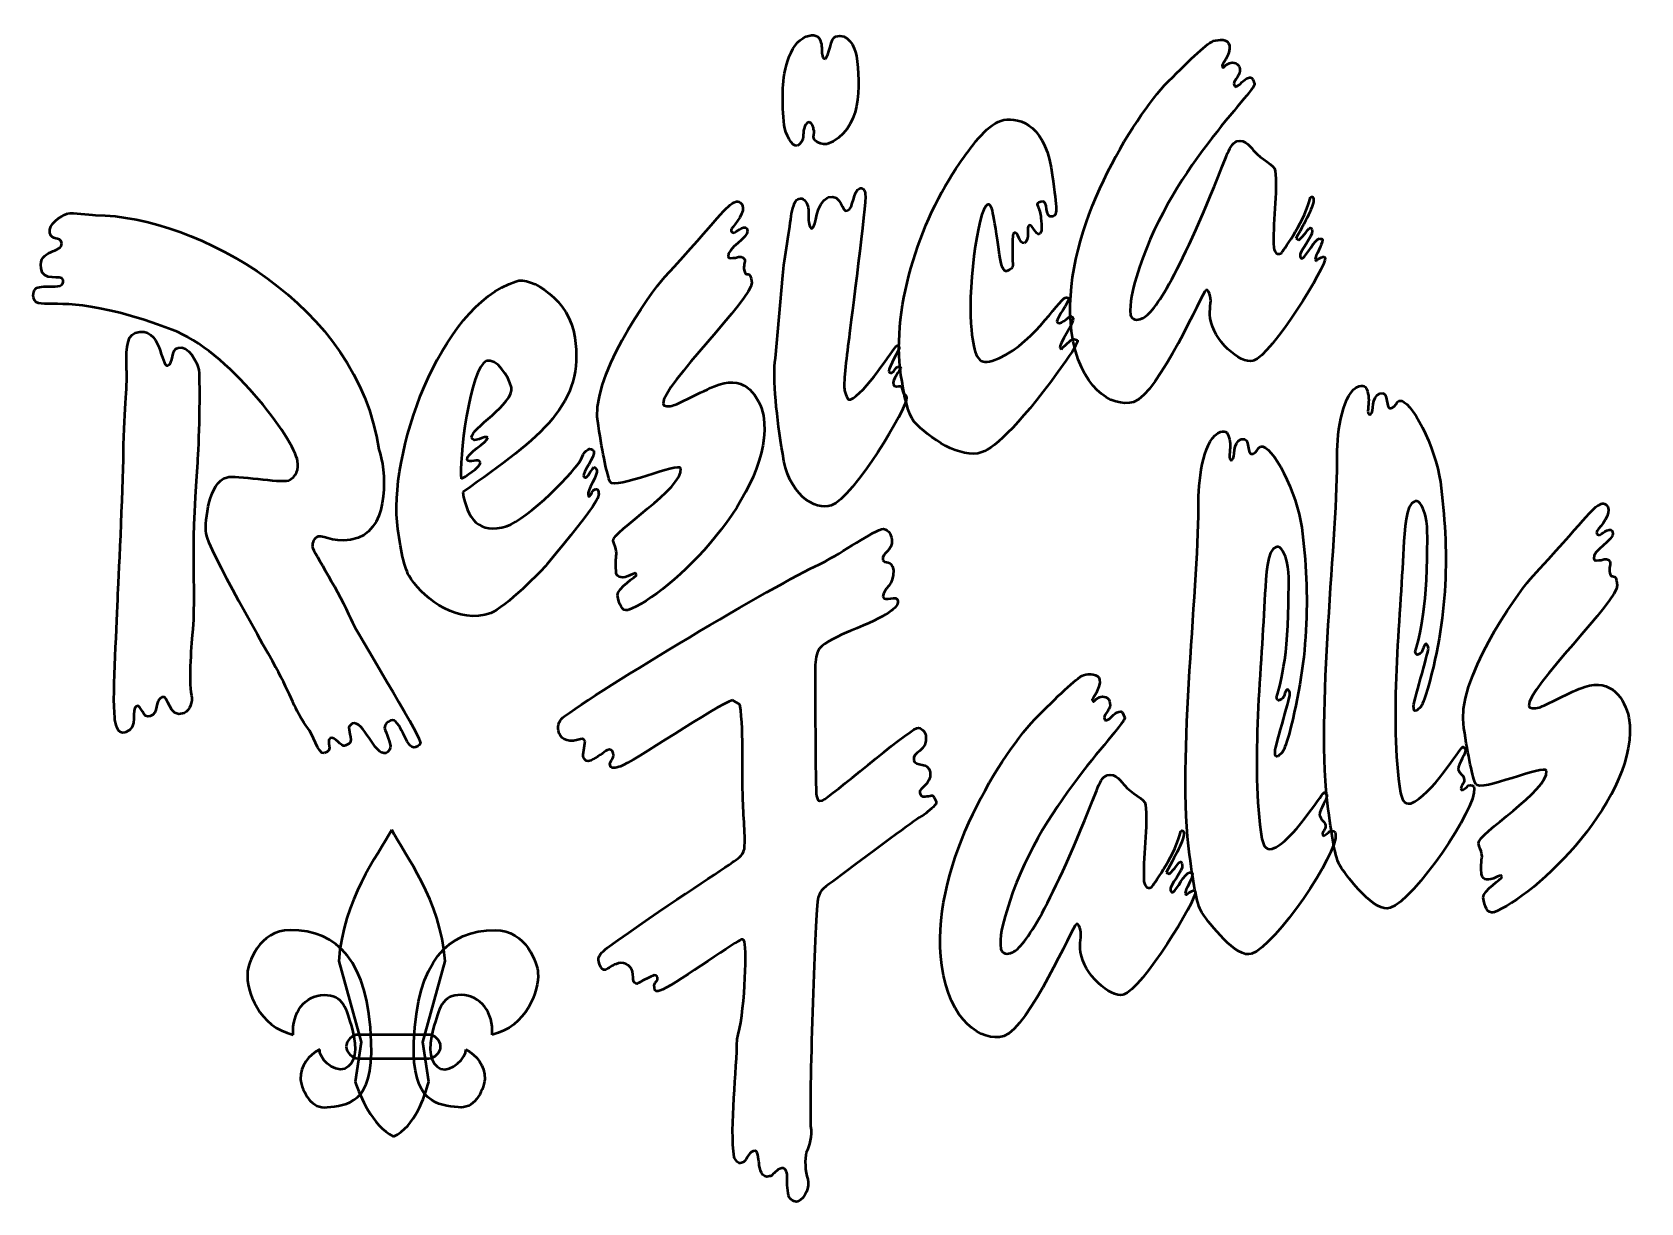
# Model space of a CAD drawing. Extents: x 5 to 108, y 3 to 77.
import ezdxf

# ---------------------------------------------------------------- set-up
doc = ezdxf.new("R2010")
doc.units = 0
doc.layers.get('0').update_dxf_attribs({"linetype": 'CONTINUOUS', "lineweight": 50})

msp = doc.modelspace()

# ---------------------------------------------------------------- linework, layer by layer
at = {"color": 7}
for points in [[(77.34, 73.96), (77.34, 73.96)], [(77.34, 73.96), (77.34, 73.96)], [(54.94, 70.67), (54.94, 70.67)], [(54.94, 70.67), (54.94, 70.67)], [(64.26, 68.97), (64.26, 68.97)], [(64.26, 68.97), (64.26, 68.97)], [(45.44, 61.73), (45.44, 61.73)], [(45.44, 61.73), (45.44, 61.73)], [(34.05, 56.36), (34.05, 56.36)], [(34.05, 56.36), (34.05, 56.36)], [(25.86, 45.07), (25.86, 45.07)], [(25.86, 45.07), (25.86, 45.07)], [(29.25, 42.43), (29.25, 42.43)], [(29.25, 42.43), (29.25, 42.43)], [(100.69, 42.43), (100.69, 42.43)], [(100.69, 42.43), (100.69, 42.43)], [(15.32, 39.23), (15.32, 39.23)], [(15.32, 39.23), (15.32, 39.23)], [(94.01, 35), (94.01, 35)], [(94.01, 35), (94.01, 35)], [(69.06, 33.49), (69.06, 33.49)], [(69.06, 33.49), (69.06, 33.49)], [(85.16, 32.08), (85.16, 32.08)], [(85.16, 32.08), (85.16, 32.08)], [(50.52, 19.28), (50.52, 19.28)], [(50.52, 19.28), (50.52, 19.28)], [(26.7, 12.88), (26.7, 12.88)], [(26.7, 12.88), (26.7, 12.88)], [(29.43, 12.88), (29.43, 12.88)], [(29.43, 12.88), (29.43, 12.88)], [(28.12, 6.85), (28.12, 6.85)], [(28.12, 6.85), (28.12, 6.85)]]:
    msp.add_lwpolyline(points, close=True, dxfattribs=at)
for points in [[(86.57, 66.53), (86.66, 66.81)], [(86.57, 66.53), (86.66, 66.81)], [(85.72, 64.17), (85.91, 64.08)], [(85.72, 64.17), (85.91, 64.08)], [(87.51, 63.04), (87.6, 62.95)], [(87.51, 63.04), (87.6, 62.95)], [(52.5, 56.55), (52.97, 61.82), (52.97, 61.82)], [(52.5, 56.55), (52.97, 61.82), (52.97, 61.82)], [(71.51, 57.77), (71.79, 57.68)], [(71.51, 57.77), (71.79, 57.68)], [(70.66, 57.21), (70.76, 57.11)], [(70.66, 57.21), (70.76, 57.11)], [(50.24, 34.43), (49.77, 34.71)], [(50.24, 34.43), (49.77, 34.71)], [(78.29, 26.05), (78.38, 26.34)], [(78.29, 26.05), (78.38, 26.34)], [(77.44, 23.7), (77.63, 23.61)], [(77.44, 23.7), (77.63, 23.61)], [(79.23, 22.57), (79.32, 22.48)], [(79.23, 22.57), (79.32, 22.48)], [(24.63, 18.05), (26.05, 12.88), (25.67, 10.33)], [(24.63, 18.05), (26.05, 12.88), (25.67, 10.33)], [(30.38, 10.33), (30, 12.88), (31.41, 18.05)], [(30.38, 10.33), (30, 12.88), (31.41, 18.05)], [(30.38, 13.35), (25.86, 13.35)], [(30.38, 13.35), (25.86, 13.35)], [(25.86, 11.84), (30.38, 11.84), (30.38, 11.84)], [(25.86, 11.84), (30.38, 11.84), (30.38, 11.84)]]:
    msp.add_lwpolyline(points, dxfattribs=at)
for points in [[(52.97, 73.59), (52.97, 74.53), (53.34, 76.69), (54.47, 77.07)], [(52.97, 73.59), (52.97, 74.53), (53.34, 76.69), (54.47, 77.07)], [(54.47, 77.07), (54.94, 77.26), (55.32, 77.16), (55.41, 76.69)], [(54.47, 77.07), (54.94, 77.26), (55.32, 77.16), (55.41, 76.69)], [(55.7, 75.66), (55.88, 75.75), (56.07, 77.07), (56.35, 77.07)], [(55.7, 75.66), (55.88, 75.75), (56.07, 77.07), (56.35, 77.07)], [(56.35, 77.07), (57.11, 77.35), (57.58, 76.41), (57.67, 75.85)], [(56.35, 77.07), (57.11, 77.35), (57.58, 76.41), (57.67, 75.85)], [(55.41, 76.69), (55.51, 76.41), (55.41, 76.03), (55.51, 75.85)], [(55.41, 76.69), (55.51, 76.41), (55.41, 76.03), (55.51, 75.85)], [(77.34, 73.96), (78.76, 75.38), (79.98, 76.6), (80.45, 76.79)], [(77.34, 73.96), (78.76, 75.38), (79.98, 76.6), (80.45, 76.79)], [(80.45, 76.79), (80.83, 76.88), (81.39, 76.98), (81.49, 76.5)], [(80.45, 76.79), (80.83, 76.88), (81.39, 76.98), (81.49, 76.5)], [(81.49, 76.5), (81.58, 75.94), (80.92, 75.19), (81.02, 75.19)], [(81.49, 76.5), (81.58, 75.94), (80.92, 75.19), (81.02, 75.19)], [(55.51, 75.85), (55.51, 75.66), (55.6, 75.66), (55.7, 75.66)], [(55.51, 75.85), (55.51, 75.66), (55.6, 75.66), (55.7, 75.66)], [(57.67, 75.85), (57.95, 73.96), (58.05, 71.05), (55.79, 70.2)], [(57.67, 75.85), (57.95, 73.96), (58.05, 71.05), (55.79, 70.2)], [(81.02, 75.19), (81.02, 75.09), (81.11, 75.09), (81.11, 75.09)], [(81.02, 75.19), (81.02, 75.09), (81.11, 75.09), (81.11, 75.09)], [(81.11, 75.09), (81.2, 75.19), (81.3, 75.28), (81.49, 75.38)], [(81.11, 75.09), (81.2, 75.19), (81.3, 75.28), (81.49, 75.38)], [(81.49, 75.38), (81.67, 75.47), (82.15, 75.38), (82.15, 75)], [(81.49, 75.38), (81.67, 75.47), (82.15, 75.38), (82.15, 75)], [(82.15, 75), (82.24, 74.62), (81.77, 74.34), (81.77, 74.06)], [(82.15, 75), (82.24, 74.62), (81.77, 74.34), (81.77, 74.06)], [(71.41, 58.24), (70.66, 64.27), (74.99, 71.33), (77.34, 73.96)], [(71.41, 58.24), (70.66, 64.27), (74.99, 71.33), (77.34, 73.96)], [(83.09, 74.06), (83.18, 73.59), (77.44, 68.32), (75.56, 61.73)], [(83.09, 74.06), (83.18, 73.59), (77.44, 68.32), (75.56, 61.73)], [(81.77, 74.06), (81.77, 73.96), (81.86, 73.87), (81.86, 73.87)], [(81.77, 74.06), (81.77, 73.96), (81.86, 73.87), (81.86, 73.87)], [(81.86, 73.87), (82.24, 73.96), (82.33, 74.34), (82.71, 74.43)], [(81.86, 73.87), (82.24, 73.96), (82.33, 74.34), (82.71, 74.43)], [(82.71, 74.43), (82.9, 74.53), (82.99, 74.34), (83.09, 74.06)], [(82.71, 74.43), (82.9, 74.53), (82.99, 74.34), (83.09, 74.06)], [(53.06, 71.42), (52.97, 72.08), (52.97, 72.83), (52.97, 73.59)], [(53.06, 71.42), (52.97, 72.08), (52.97, 72.83), (52.97, 73.59)], [(66.9, 71.7), (67.84, 71.99), (69.63, 71.61), (70.1, 68.69)], [(66.9, 71.7), (67.84, 71.99), (69.63, 71.61), (70.1, 68.69)], [(53.91, 70.1), (53.53, 70.01), (53.15, 70.86), (53.06, 71.42)], [(53.91, 70.1), (53.53, 70.01), (53.15, 70.86), (53.06, 71.42)], [(54.66, 71.61), (54.28, 71.52), (54.28, 70.95), (54.28, 70.67)], [(54.66, 71.61), (54.28, 71.52), (54.28, 70.95), (54.28, 70.67)], [(54.94, 71.14), (54.94, 71.23), (54.85, 71.61), (54.66, 71.61)], [(54.94, 71.14), (54.94, 71.23), (54.85, 71.61), (54.66, 71.61)], [(54.94, 70.67), (54.94, 70.86), (55.04, 71.05), (54.94, 71.14)], [(54.94, 70.67), (54.94, 70.86), (55.04, 71.05), (54.94, 71.14)], [(64.26, 68.97), (64.92, 69.92), (65.96, 71.42), (66.9, 71.7)], [(64.26, 68.97), (64.92, 69.92), (65.96, 71.42), (66.9, 71.7)], [(54.28, 70.67), (54.28, 70.48), (54.1, 70.2), (53.91, 70.1)], [(54.28, 70.67), (54.28, 70.48), (54.1, 70.2), (53.91, 70.1)], [(55.79, 70.2), (55.13, 70.2), (54.94, 70.48), (54.94, 70.67)], [(55.79, 70.2), (55.13, 70.2), (54.94, 70.48), (54.94, 70.67)], [(81.3, 69.45), (81.49, 69.92), (81.67, 70.29), (81.96, 70.39)], [(81.3, 69.45), (81.49, 69.92), (81.67, 70.29), (81.96, 70.39)], [(81.96, 70.39), (82.52, 70.57), (82.9, 69.92), (83.09, 69.73)], [(81.96, 70.39), (82.52, 70.57), (82.9, 69.92), (83.09, 69.73)], [(60.59, 55.04), (59.74, 59.37), (61.72, 65.4), (64.26, 68.97)], [(60.59, 55.04), (59.74, 59.37), (61.72, 65.4), (64.26, 68.97)], [(75.93, 59.09), (76.69, 59.37), (78.38, 62.01), (81.3, 69.45)], [(75.93, 59.09), (76.69, 59.37), (78.38, 62.01), (81.3, 69.45)], [(83.09, 69.73), (83.46, 69.26), (84.4, 68.88), (84.4, 68.5)], [(83.09, 69.73), (83.46, 69.26), (84.4, 68.88), (84.4, 68.5)], [(70.1, 68.69), (70.47, 66.15), (70.57, 65.68), (70.19, 65.59)], [(70.1, 68.69), (70.47, 66.15), (70.57, 65.68), (70.19, 65.59)], [(84.4, 68.5), (84.59, 67.28), (84.22, 64.93), (84.31, 63.61)], [(84.4, 68.5), (84.59, 67.28), (84.22, 64.93), (84.31, 63.61)], [(54, 66.72), (54.28, 66.81), (54.47, 66.53), (54.57, 66.25)], [(54, 66.72), (54.28, 66.81), (54.47, 66.53), (54.57, 66.25)], [(54.85, 64.83), (55.13, 64.93), (55.04, 66.43), (55.88, 66.81)], [(54.85, 64.83), (55.13, 64.93), (55.04, 66.43), (55.88, 66.81)], [(55.88, 66.81), (56.73, 67.09), (56.73, 65.77), (57.11, 65.96)], [(55.88, 66.81), (56.73, 67.09), (56.73, 65.77), (57.11, 65.96)], [(57.11, 65.96), (57.48, 66.06), (57.48, 67.28), (57.86, 67.37)], [(57.11, 65.96), (57.48, 66.06), (57.48, 67.28), (57.86, 67.37)], [(58.24, 67), (58.33, 66.53), (57.3, 58.72), (57.2, 57.87)], [(58.24, 67), (58.33, 66.53), (57.3, 58.72), (57.2, 57.87)], [(57.86, 67.37), (58.05, 67.47), (58.24, 67.28), (58.24, 67)], [(57.86, 67.37), (58.05, 67.47), (58.24, 67.28), (58.24, 67)], [(86.66, 66.81), (86.76, 66.9), (86.85, 66.81), (86.85, 66.72)], [(86.66, 66.81), (86.76, 66.9), (86.85, 66.81), (86.85, 66.72)], [(6.19, 64.55), (6.09, 65.12), (6.84, 65.59), (7.31, 65.77)], [(6.19, 64.55), (6.09, 65.12), (6.84, 65.59), (7.31, 65.77)], [(7.31, 65.77), (7.69, 65.87), (8.63, 65.68), (9.1, 65.68)], [(7.31, 65.77), (7.69, 65.87), (8.63, 65.68), (9.1, 65.68)], [(45.44, 61.73), (48.92, 65.49), (49.39, 66.34), (49.95, 66.53)], [(45.44, 61.73), (48.92, 65.49), (49.39, 66.34), (49.95, 66.53)], [(50.42, 66.15), (50.52, 65.68), (49.67, 64.83), (49.67, 64.74)], [(50.42, 66.15), (50.52, 65.68), (49.67, 64.83), (49.67, 64.74)], [(49.95, 66.53), (50.14, 66.62), (50.42, 66.43), (50.42, 66.15)], [(49.95, 66.53), (50.14, 66.62), (50.42, 66.43), (50.42, 66.15)], [(52.97, 61.82), (53.06, 62.86), (53.44, 64.93), (53.53, 65.77)], [(52.97, 61.82), (53.06, 62.86), (53.44, 64.93), (53.53, 65.77)], [(53.53, 65.77), (53.62, 66.25), (53.81, 66.72), (54, 66.72)], [(53.53, 65.77), (53.62, 66.25), (53.81, 66.72), (54, 66.72)], [(54.57, 66.25), (54.66, 66.06), (54.57, 65.3), (54.66, 65.12)], [(54.57, 66.25), (54.66, 66.06), (54.57, 65.3), (54.66, 65.12)], [(66.05, 66.34), (65.39, 66.15), (64.73, 60.41), (65.01, 58.34)], [(66.05, 66.34), (65.39, 66.15), (64.73, 60.41), (65.01, 58.34)], [(66.8, 63.14), (66.43, 65.87), (66.33, 66.43), (66.05, 66.34)], [(66.8, 63.14), (66.43, 65.87), (66.33, 66.43), (66.05, 66.34)], [(69.44, 66.53), (69.25, 66.43), (69.16, 66.43), (69.25, 66.25)], [(69.44, 66.53), (69.25, 66.43), (69.16, 66.43), (69.25, 66.25)], [(69.25, 66.25), (69.34, 66.06), (69.44, 65.77), (69.44, 65.49)], [(69.25, 66.25), (69.34, 66.06), (69.44, 65.77), (69.44, 65.49)], [(70.19, 65.59), (69.63, 65.4), (70, 66.72), (69.44, 66.53)], [(70.19, 65.59), (69.63, 65.4), (70, 66.72), (69.44, 66.53)], [(84.78, 63.23), (84.87, 63.33), (86.19, 65.12), (86.57, 66.53)], [(84.78, 63.23), (84.87, 63.33), (86.19, 65.12), (86.57, 66.53)], [(86.85, 66.72), (86.95, 66.53), (86.48, 65.49), (85.72, 64.17)], [(86.85, 66.72), (86.95, 66.53), (86.48, 65.49), (85.72, 64.17)], [(9.1, 65.68), (15.6, 65.59), (25.86, 59.94), (27.18, 50.71)], [(9.1, 65.68), (15.6, 65.59), (25.86, 59.94), (27.18, 50.71)], [(49.67, 64.74), (49.67, 64.55), (49.77, 64.55), (49.86, 64.55)], [(49.67, 64.74), (49.67, 64.55), (49.77, 64.55), (49.86, 64.55)], [(49.86, 64.55), (50.05, 64.65), (50.14, 64.74), (50.33, 64.83)], [(49.86, 64.55), (50.05, 64.65), (50.14, 64.74), (50.33, 64.83)], [(50.33, 64.83), (50.52, 64.93), (50.71, 64.93), (50.71, 64.65)], [(50.33, 64.83), (50.52, 64.93), (50.71, 64.93), (50.71, 64.65)], [(54.66, 65.12), (54.66, 65.02), (54.75, 64.74), (54.85, 64.83)], [(54.66, 65.12), (54.66, 65.02), (54.75, 64.74), (54.85, 64.83)], [(68.69, 65.02), (68.5, 64.93), (68.78, 64.08), (68.4, 63.89)], [(68.69, 65.02), (68.5, 64.93), (68.78, 64.08), (68.4, 63.89)], [(69.34, 64.46), (69.16, 64.36), (68.87, 65.12), (68.69, 65.02)], [(69.34, 64.46), (69.16, 64.36), (68.87, 65.12), (68.69, 65.02)], [(69.44, 65.49), (69.53, 64.93), (69.53, 64.55), (69.34, 64.46)], [(69.44, 65.49), (69.53, 64.93), (69.53, 64.55), (69.34, 64.46)], [(85.91, 64.08), (86, 64.08), (86.57, 64.83), (86.57, 64.83)], [(85.91, 64.08), (86, 64.08), (86.57, 64.83), (86.57, 64.83)], [(86.57, 64.83), (86.66, 64.93), (86.76, 64.83), (86.76, 64.65)], [(86.57, 64.83), (86.66, 64.93), (86.76, 64.83), (86.76, 64.65)], [(5.62, 62.29), (5.43, 63.52), (7.03, 63.23), (6.94, 63.89)], [(5.62, 62.29), (5.43, 63.52), (7.03, 63.23), (6.94, 63.89)], [(6.94, 63.89), (6.84, 64.36), (6.28, 63.99), (6.19, 64.55)], [(6.94, 63.89), (6.84, 64.36), (6.28, 63.99), (6.19, 64.55)], [(50.71, 64.65), (50.8, 64.27), (49.39, 63.52), (49.48, 63.04)], [(50.71, 64.65), (50.8, 64.27), (49.39, 63.52), (49.48, 63.04)], [(67.74, 64.55), (67.56, 64.46), (67.65, 63.42), (67.65, 62.48)], [(67.74, 64.55), (67.56, 64.46), (67.65, 63.42), (67.65, 62.48)], [(68.4, 63.89), (68.03, 63.8), (68.03, 64.65), (67.74, 64.55)], [(68.4, 63.89), (68.03, 63.8), (68.03, 64.65), (67.74, 64.55)], [(86.76, 64.65), (86.85, 64.36), (85.91, 63.33), (86, 63.04)], [(86.76, 64.65), (86.85, 64.36), (85.91, 63.33), (86, 63.04)], [(86.19, 62.95), (86.38, 63.04), (86.95, 64.17), (87.23, 64.17)], [(86.19, 62.95), (86.38, 63.04), (86.95, 64.17), (87.23, 64.17)], [(87.42, 64.08), (87.42, 63.8), (86.95, 63.04), (86.95, 62.86)], [(87.42, 64.08), (87.42, 63.8), (86.95, 63.04), (86.95, 62.86)], [(87.23, 64.17), (87.32, 64.17), (87.42, 64.17), (87.42, 64.08)], [(87.23, 64.17), (87.32, 64.17), (87.42, 64.17), (87.42, 64.08)], [(49.48, 63.04), (49.48, 62.86), (49.77, 62.95), (49.95, 62.95)], [(49.48, 63.04), (49.48, 62.86), (49.77, 62.95), (49.95, 62.95)], [(49.95, 62.95), (50.24, 63.04), (50.42, 63.04), (50.52, 62.86)], [(49.95, 62.95), (50.24, 63.04), (50.42, 63.04), (50.52, 62.86)], [(50.52, 62.86), (50.61, 62.67), (50.42, 62.48), (50.52, 62.1)], [(50.52, 62.86), (50.61, 62.67), (50.42, 62.48), (50.52, 62.1)], [(67.27, 62.1), (67.09, 62.01), (66.9, 62.48), (66.8, 63.14)], [(67.27, 62.1), (67.09, 62.01), (66.9, 62.48), (66.8, 63.14)], [(87.6, 62.95), (87.7, 62.48), (84.22, 56.74), (82.99, 56.36)], [(87.6, 62.95), (87.7, 62.48), (84.22, 56.74), (82.99, 56.36)], [(84.31, 63.61), (84.4, 63.23), (84.5, 63.14), (84.78, 63.23)], [(84.31, 63.61), (84.4, 63.23), (84.5, 63.14), (84.78, 63.23)], [(86, 63.04), (86, 62.95), (86.1, 62.86), (86.19, 62.95)], [(86, 63.04), (86, 62.95), (86.1, 62.86), (86.19, 62.95)], [(86.95, 62.86), (86.95, 62.76), (87.04, 62.76), (87.04, 62.76)], [(86.95, 62.86), (86.95, 62.76), (87.04, 62.76), (87.04, 62.76)], [(87.04, 62.76), (87.13, 62.86), (87.23, 62.95), (87.51, 63.04)], [(87.04, 62.76), (87.13, 62.86), (87.23, 62.95), (87.51, 63.04)], [(7.03, 61.54), (6.94, 61.92), (5.71, 61.35), (5.62, 62.29)], [(7.03, 61.54), (6.94, 61.92), (5.71, 61.35), (5.62, 62.29)], [(35.93, 61.44), (36.87, 61.82), (39.41, 60.22), (39.69, 57.87)], [(35.93, 61.44), (36.87, 61.82), (39.41, 60.22), (39.69, 57.87)], [(41.2, 52.22), (40.54, 55.14), (44.49, 60.69), (45.44, 61.73)], [(41.2, 52.22), (40.54, 55.14), (44.49, 60.69), (45.44, 61.73)], [(50.52, 62.1), (50.61, 61.63), (50.9, 62.29), (50.99, 61.35)], [(50.52, 62.1), (50.61, 61.63), (50.9, 62.29), (50.99, 61.35)], [(67.65, 62.48), (67.65, 62.29), (67.56, 62.2), (67.27, 62.1)], [(67.65, 62.48), (67.65, 62.29), (67.56, 62.2), (67.27, 62.1)], [(75.56, 61.73), (75.27, 60.79), (75.09, 60.13), (75.18, 59.28)], [(75.56, 61.73), (75.27, 60.79), (75.09, 60.13), (75.18, 59.28)], [(5.15, 60.41), (5.06, 60.79), (5.24, 61.07), (5.53, 61.07)], [(5.15, 60.41), (5.06, 60.79), (5.24, 61.07), (5.53, 61.07)], [(5.53, 61.07), (5.81, 61.16), (6.47, 61.07), (6.84, 61.16)], [(5.53, 61.07), (5.81, 61.16), (6.47, 61.07), (6.84, 61.16)], [(6.84, 61.16), (7.03, 61.26), (7.03, 61.35), (7.03, 61.54)], [(6.84, 61.16), (7.03, 61.26), (7.03, 61.35), (7.03, 61.54)], [(28.4, 45.63), (27.74, 50.34), (31.03, 59.84), (35.93, 61.44)], [(28.4, 45.63), (27.74, 50.34), (31.03, 59.84), (35.93, 61.44)], [(50.99, 61.35), (51.08, 60.41), (45.25, 54.76), (45.34, 53.63)], [(50.99, 61.35), (51.08, 60.41), (45.25, 54.76), (45.34, 53.63)], [(79.98, 60.88), (79.79, 60.79), (76.97, 54.29), (75.37, 53.73)], [(79.98, 60.88), (79.79, 60.79), (76.97, 54.29), (75.37, 53.73)], [(80.26, 60.5), (80.17, 60.69), (80.17, 60.97), (79.98, 60.88)], [(80.26, 60.5), (80.17, 60.69), (80.17, 60.97), (79.98, 60.88)], [(5.62, 60.03), (5.43, 60.03), (5.15, 60.13), (5.15, 60.41)], [(5.62, 60.03), (5.43, 60.03), (5.15, 60.13), (5.15, 60.41)], [(14, 58.34), (8.82, 60.32), (6.75, 59.94), (5.62, 60.03)], [(14, 58.34), (8.82, 60.32), (6.75, 59.94), (5.62, 60.03)], [(66.33, 56.36), (68.87, 57.21), (70.47, 60.22), (71.04, 60.41)], [(66.33, 56.36), (68.87, 57.21), (70.47, 60.22), (71.04, 60.41)], [(71.23, 60.32), (71.23, 60.13), (70.47, 59.09), (70.47, 58.9)], [(71.23, 60.32), (71.23, 60.13), (70.47, 59.09), (70.47, 58.9)], [(71.04, 60.41), (71.13, 60.41), (71.23, 60.41), (71.23, 60.32)], [(71.04, 60.41), (71.13, 60.41), (71.23, 60.41), (71.23, 60.32)], [(80.26, 59.09), (80.17, 59.66), (80.36, 60.13), (80.26, 60.5)], [(80.26, 59.09), (80.17, 59.66), (80.36, 60.13), (80.26, 60.5)], [(11.64, 58.15), (13.34, 58.72), (13.24, 55.89), (13.72, 56.08)], [(11.64, 58.15), (13.34, 58.72), (13.24, 55.89), (13.72, 56.08)], [(70.47, 58.9), (70.47, 58.81), (70.57, 58.72), (70.76, 58.81)], [(70.47, 58.9), (70.47, 58.81), (70.57, 58.72), (70.76, 58.81)], [(71.51, 59.09), (71.6, 58.81), (70.57, 57.4), (70.66, 57.21)], [(71.51, 59.09), (71.6, 58.81), (70.57, 57.4), (70.66, 57.21)], [(70.76, 58.81), (70.94, 58.9), (71.23, 59.19), (71.32, 59.19)], [(70.76, 58.81), (70.94, 58.9), (71.23, 59.19), (71.32, 59.19)], [(71.32, 59.19), (71.41, 59.28), (71.51, 59.09), (71.51, 59.09)], [(71.32, 59.19), (71.41, 59.28), (71.51, 59.09), (71.51, 59.09)], [(75.18, 59.28), (75.27, 59), (75.56, 58.9), (75.93, 59.09)], [(75.18, 59.28), (75.27, 59), (75.56, 58.9), (75.93, 59.09)], [(82.99, 56.36), (82.15, 56.17), (80.45, 57.68), (80.26, 59.09)], [(82.99, 56.36), (82.15, 56.17), (80.45, 57.68), (80.26, 59.09)], [(11.08, 55.8), (11.08, 56.74), (10.99, 57.96), (11.64, 58.15)], [(11.08, 55.8), (11.08, 56.74), (10.99, 57.96), (11.64, 58.15)], [(22, 49.96), (21.81, 51.37), (17.48, 57.11), (14, 58.34)], [(22, 49.96), (21.81, 51.37), (17.48, 57.11), (14, 58.34)], [(39.69, 57.87), (40.35, 53.63), (37.62, 51.56), (32.54, 47.98)], [(39.69, 57.87), (40.35, 53.63), (37.62, 51.56), (32.54, 47.98)], [(57.2, 57.87), (57.01, 56.36), (56.83, 54.86), (56.92, 54.48)], [(57.2, 57.87), (57.01, 56.36), (56.83, 54.86), (56.92, 54.48)], [(65.01, 58.34), (65.2, 56.74), (65.39, 56.08), (66.33, 56.36)], [(65.01, 58.34), (65.2, 56.74), (65.39, 56.08), (66.33, 56.36)], [(70.76, 57.11), (70.85, 57.21), (71.41, 57.77), (71.51, 57.77)], [(70.76, 57.11), (70.85, 57.21), (71.41, 57.77), (71.51, 57.77)], [(71.79, 57.68), (71.79, 57.59), (71.7, 57.3), (71.04, 56.36)], [(71.79, 57.68), (71.79, 57.59), (71.7, 57.3), (71.04, 56.36)], [(75.37, 53.73), (73.96, 53.35), (71.89, 54.67), (71.41, 58.24)], [(75.37, 53.73), (73.96, 53.35), (71.89, 54.67), (71.41, 58.24)], [(13.72, 56.08), (14.09, 56.17), (13.9, 57.11), (14.37, 57.21)], [(13.72, 56.08), (14.09, 56.17), (13.9, 57.11), (14.37, 57.21)], [(14.37, 57.21), (15.03, 57.4), (15.6, 56.27), (15.69, 55.8)], [(14.37, 57.21), (15.03, 57.4), (15.6, 56.27), (15.69, 55.8)], [(35.65, 54.67), (35.46, 55.42), (34.71, 56.55), (34.05, 56.36)], [(35.65, 54.67), (35.46, 55.42), (34.71, 56.55), (34.05, 56.36)], [(52.97, 50.43), (52.59, 52.69), (52.31, 55.23), (52.5, 56.55)], [(52.97, 50.43), (52.59, 52.69), (52.31, 55.23), (52.5, 56.55)], [(57.3, 53.91), (58.14, 54.2), (60.12, 57.21), (60.21, 57.3)], [(57.3, 53.91), (58.14, 54.2), (60.12, 57.21), (60.21, 57.3)], [(60.4, 57.21), (60.4, 57.02), (59.74, 55.99), (59.74, 55.7)], [(60.4, 57.21), (60.4, 57.02), (59.74, 55.99), (59.74, 55.7)], [(60.21, 57.3), (60.31, 57.4), (60.4, 57.4), (60.4, 57.21)], [(60.21, 57.3), (60.31, 57.4), (60.4, 57.4), (60.4, 57.21)], [(10.89, 51), (10.99, 53.91), (11.17, 55.33), (11.08, 55.8)], [(10.89, 51), (10.99, 53.91), (11.17, 55.33), (11.08, 55.8)], [(15.69, 55.8), (15.79, 54.86), (15.69, 50.9), (15.6, 49.87)], [(15.69, 55.8), (15.79, 54.86), (15.69, 50.9), (15.6, 49.87)], [(34.05, 56.36), (33.01, 55.99), (32.26, 49.87), (32.45, 48.83)], [(34.05, 56.36), (33.01, 55.99), (32.26, 49.87), (32.45, 48.83)], [(59.74, 55.7), (59.74, 55.61), (59.84, 55.61), (59.93, 55.61)], [(59.74, 55.7), (59.74, 55.61), (59.84, 55.61), (59.93, 55.61)], [(59.93, 55.61), (60.12, 55.7), (60.21, 55.99), (60.31, 55.99)], [(59.93, 55.61), (60.12, 55.7), (60.21, 55.99), (60.31, 55.99)], [(60.5, 55.89), (60.5, 55.8), (59.93, 55.14), (60.03, 54.86)], [(60.5, 55.89), (60.5, 55.8), (59.93, 55.14), (60.03, 54.86)], [(60.31, 55.99), (60.4, 55.99), (60.5, 55.99), (60.5, 55.89)], [(60.31, 55.99), (60.4, 55.99), (60.5, 55.99), (60.5, 55.89)], [(71.04, 56.36), (68.31, 52.5), (66.52, 50.81), (65.67, 50.53)], [(71.04, 56.36), (68.31, 52.5), (66.52, 50.81), (65.67, 50.53)], [(33.11, 51.47), (33.01, 52.03), (35.84, 53.63), (35.65, 54.67)], [(33.11, 51.47), (33.01, 52.03), (35.84, 53.63), (35.65, 54.67)], [(46, 53.54), (46.38, 53.63), (48.07, 54.57), (48.92, 54.86)], [(46, 53.54), (46.38, 53.63), (48.07, 54.57), (48.92, 54.86)], [(48.92, 54.86), (50.61, 55.42), (51.46, 54.1), (51.74, 52.88)], [(48.92, 54.86), (50.61, 55.42), (51.46, 54.1), (51.74, 52.88)], [(56.92, 54.48), (57.01, 54.1), (57.11, 53.82), (57.3, 53.91)], [(56.92, 54.48), (57.01, 54.1), (57.11, 53.82), (57.3, 53.91)], [(60.03, 54.86), (60.03, 54.67), (60.4, 54.76), (60.5, 54.76)], [(60.03, 54.86), (60.03, 54.67), (60.4, 54.76), (60.5, 54.76)], [(60.5, 54.76), (60.59, 54.76), (60.59, 54.39), (60.68, 54.29)], [(60.5, 54.76), (60.59, 54.76), (60.59, 54.39), (60.68, 54.29)], [(61.34, 52.5), (60.97, 52.97), (60.68, 54.29), (60.59, 55.04)], [(61.34, 52.5), (60.97, 52.97), (60.68, 54.29), (60.59, 55.04)], [(88.36, 50.34), (88.36, 51.94), (88.73, 54.39), (89.77, 54.76)], [(88.36, 50.34), (88.36, 51.94), (88.73, 54.39), (89.77, 54.76)], [(89.77, 54.76), (90.15, 54.86), (90.24, 54.67), (90.33, 54.29)], [(89.77, 54.76), (90.15, 54.86), (90.24, 54.67), (90.33, 54.29)], [(91.09, 54.29), (91.75, 54.48), (91.37, 53.16), (91.84, 53.35)], [(91.09, 54.29), (91.75, 54.48), (91.37, 53.16), (91.84, 53.35)], [(45.34, 53.63), (45.34, 53.44), (45.72, 53.44), (46, 53.54)], [(45.34, 53.63), (45.34, 53.44), (45.72, 53.44), (46, 53.54)], [(60.87, 54.01), (60.97, 53.44), (57.48, 47.61), (56.07, 47.14)], [(60.87, 54.01), (60.97, 53.44), (57.48, 47.61), (56.07, 47.14)], [(60.68, 54.29), (60.78, 54.2), (60.87, 54.2), (60.87, 54.01)], [(60.68, 54.29), (60.78, 54.2), (60.87, 54.2), (60.87, 54.01)], [(90.33, 54.29), (90.43, 53.91), (90.33, 53.54), (90.33, 53.16)], [(90.33, 54.29), (90.43, 53.91), (90.33, 53.54), (90.33, 53.16)], [(90.52, 52.97), (90.71, 53.07), (90.52, 54.1), (91.09, 54.29)], [(90.52, 52.97), (90.71, 53.07), (90.52, 54.1), (91.09, 54.29)], [(91.84, 53.35), (92.12, 53.44), (92.12, 53.73), (92.31, 53.82)], [(91.84, 53.35), (92.12, 53.44), (92.12, 53.73), (92.31, 53.82)], [(92.31, 53.82), (93.06, 54.01), (94.66, 50.81), (94.95, 48.64)], [(92.31, 53.82), (93.06, 54.01), (94.66, 50.81), (94.95, 48.64)], [(51.74, 52.88), (52.5, 47.89), (45.72, 41.4), (43.08, 40.45)], [(51.74, 52.88), (52.5, 47.89), (45.72, 41.4), (43.08, 40.45)], [(65.67, 50.53), (64.36, 50.06), (62.28, 51.47), (61.34, 52.5)], [(65.67, 50.53), (64.36, 50.06), (62.28, 51.47), (61.34, 52.5)], [(90.33, 53.16), (90.33, 52.97), (90.43, 52.88), (90.52, 52.97)], [(90.33, 53.16), (90.33, 52.97), (90.43, 52.88), (90.52, 52.97)], [(32.82, 50.06), (32.73, 50.43), (34.14, 51.18), (34.14, 51.47)], [(32.82, 50.06), (32.73, 50.43), (34.14, 51.18), (34.14, 51.47)], [(33.58, 51.37), (33.29, 51.28), (33.2, 51.28), (33.11, 51.47)], [(33.58, 51.37), (33.29, 51.28), (33.2, 51.28), (33.11, 51.47)], [(34.14, 51.47), (34.14, 51.56), (33.76, 51.47), (33.58, 51.37)], [(34.14, 51.47), (34.14, 51.56), (33.76, 51.47), (33.58, 51.37)], [(41.95, 48.64), (41.77, 49.02), (41.48, 50.43), (41.2, 52.22)], [(41.95, 48.64), (41.77, 49.02), (41.48, 50.43), (41.2, 52.22)], [(79.51, 47.42), (79.51, 49.02), (79.89, 51.47), (80.92, 51.84)], [(79.51, 47.42), (79.51, 49.02), (79.89, 51.47), (80.92, 51.84)], [(80.92, 51.84), (81.3, 51.94), (81.39, 51.75), (81.49, 51.37)], [(80.92, 51.84), (81.3, 51.94), (81.39, 51.75), (81.49, 51.37)], [(81.49, 51.37), (81.58, 51), (81.49, 50.62), (81.49, 50.24)], [(81.49, 51.37), (81.58, 51), (81.49, 50.62), (81.49, 50.24)], [(81.67, 50.06), (81.86, 50.15), (81.67, 51.18), (82.24, 51.37)], [(81.67, 50.06), (81.86, 50.15), (81.67, 51.18), (82.24, 51.37)], [(82.24, 51.37), (82.9, 51.56), (82.52, 50.24), (82.99, 50.43)], [(82.24, 51.37), (82.9, 51.56), (82.52, 50.24), (82.99, 50.43)], [(10.52, 41.49), (10.61, 42.81), (10.89, 48.93), (10.89, 51)], [(10.52, 41.49), (10.61, 42.81), (10.89, 48.93), (10.89, 51)], [(27.18, 50.71), (27.65, 49.49), (27.93, 45.82), (25.86, 45.07)], [(27.18, 50.71), (27.65, 49.49), (27.93, 45.82), (25.86, 45.07)], [(40.16, 50.24), (40.26, 50.43), (40.35, 50.62), (40.54, 50.71)], [(40.16, 50.24), (40.26, 50.43), (40.35, 50.62), (40.54, 50.71)], [(40.92, 50.62), (41.01, 50.24), (40.16, 49.21), (40.26, 49.02)], [(40.92, 50.62), (41.01, 50.24), (40.16, 49.21), (40.26, 49.02)], [(40.54, 50.71), (40.64, 50.81), (40.82, 50.71), (40.92, 50.62)], [(40.54, 50.71), (40.64, 50.81), (40.82, 50.71), (40.92, 50.62)], [(56.07, 47.14), (55.04, 46.76), (53.25, 47.89), (52.97, 50.43)], [(56.07, 47.14), (55.04, 46.76), (53.25, 47.89), (52.97, 50.43)], [(82.99, 50.43), (83.27, 50.53), (83.27, 50.81), (83.46, 50.9)], [(82.99, 50.43), (83.27, 50.53), (83.27, 50.81), (83.46, 50.9)], [(83.46, 50.9), (84.22, 51.09), (85.82, 47.89), (86.1, 45.73)], [(83.46, 50.9), (84.22, 51.09), (85.82, 47.89), (86.1, 45.73)], [(87.79, 27.75), (86.95, 33.68), (88.45, 45.63), (88.36, 50.34)], [(87.79, 27.75), (86.95, 33.68), (88.45, 45.63), (88.36, 50.34)], [(15.6, 49.87), (15.13, 43.28), (15.5, 42.71), (15.32, 39.23)], [(15.6, 49.87), (15.13, 43.28), (15.5, 42.71), (15.32, 39.23)], [(21.43, 48.74), (21.9, 48.93), (22.09, 49.49), (22, 49.96)], [(21.43, 48.74), (21.9, 48.93), (22.09, 49.49), (22, 49.96)], [(32.45, 48.83), (32.63, 48.93), (33.67, 49.58), (33.67, 49.87)], [(32.45, 48.83), (32.63, 48.93), (33.67, 49.58), (33.67, 49.87)], [(33.67, 49.87), (33.58, 50.24), (32.92, 49.77), (32.82, 50.06)], [(33.67, 49.87), (33.58, 50.24), (32.92, 49.77), (32.82, 50.06)], [(35.36, 45.82), (36.59, 46.2), (39.88, 49.4), (40.16, 50.24)], [(35.36, 45.82), (36.59, 46.2), (39.88, 49.4), (40.16, 50.24)], [(40.45, 48.93), (40.54, 49.02), (40.82, 49.49), (40.92, 49.58)], [(40.45, 48.93), (40.54, 49.02), (40.82, 49.49), (40.92, 49.58)], [(41.11, 49.4), (41.2, 49.11), (40.45, 48.08), (40.54, 47.8)], [(41.11, 49.4), (41.2, 49.11), (40.45, 48.08), (40.54, 47.8)], [(40.92, 49.58), (41.01, 49.58), (41.01, 49.49), (41.11, 49.4)], [(40.92, 49.58), (41.01, 49.58), (41.01, 49.49), (41.11, 49.4)], [(46.47, 49.49), (46.38, 49.96), (42.24, 48.08), (41.95, 48.64)], [(46.47, 49.49), (46.38, 49.96), (42.24, 48.08), (41.95, 48.64)], [(42.14, 44.88), (42.05, 45.44), (46.66, 48.27), (46.47, 49.49)], [(42.14, 44.88), (42.05, 45.44), (46.66, 48.27), (46.47, 49.49)], [(81.49, 50.24), (81.49, 50.06), (81.58, 49.96), (81.67, 50.06)], [(81.49, 50.24), (81.49, 50.06), (81.58, 49.96), (81.67, 50.06)], [(16.16, 45.35), (16.07, 46.2), (16.35, 48.64), (17.48, 48.93)], [(16.16, 45.35), (16.07, 46.2), (16.35, 48.64), (17.48, 48.93)], [(17.48, 48.93), (18.05, 49.11), (20.87, 48.55), (21.43, 48.74)], [(17.48, 48.93), (18.05, 49.11), (20.87, 48.55), (21.43, 48.74)], [(40.26, 49.02), (40.26, 48.93), (40.35, 48.93), (40.45, 48.93)], [(40.26, 49.02), (40.26, 48.93), (40.35, 48.93), (40.45, 48.93)], [(94.95, 48.64), (95.51, 44.31), (95.51, 39.98), (94.01, 35)], [(94.95, 48.64), (95.51, 44.31), (95.51, 39.98), (94.01, 35)], [(32.54, 47.98), (32.82, 46.29), (33.58, 45.25), (35.36, 45.82)], [(32.54, 47.98), (32.82, 46.29), (33.58, 45.25), (35.36, 45.82)], [(41.2, 47.98), (41.29, 47.7), (41.2, 47.33), (37.91, 43.37)], [(41.2, 47.98), (41.29, 47.7), (41.2, 47.33), (37.91, 43.37)], [(40.54, 47.8), (40.54, 47.7), (40.64, 47.7), (40.64, 47.7)], [(40.54, 47.8), (40.54, 47.7), (40.64, 47.7), (40.64, 47.7)], [(40.64, 47.7), (40.73, 47.8), (40.82, 48.17), (41.01, 48.17)], [(40.64, 47.7), (40.73, 47.8), (40.82, 48.17), (41.01, 48.17)], [(41.01, 48.17), (41.11, 48.17), (41.2, 48.17), (41.2, 47.98)], [(41.01, 48.17), (41.11, 48.17), (41.2, 48.17), (41.2, 47.98)], [(78.94, 24.83), (78.1, 30.76), (79.6, 42.71), (79.51, 47.42)], [(78.94, 24.83), (78.1, 30.76), (79.6, 42.71), (79.51, 47.42)], [(93.35, 47.42), (92.69, 47.23), (92.69, 45.54), (92.59, 44.41)], [(93.35, 47.42), (92.69, 47.23), (92.69, 45.54), (92.59, 44.41)], [(94.01, 46.48), (93.91, 46.86), (93.63, 47.51), (93.35, 47.42)], [(94.01, 46.48), (93.91, 46.86), (93.63, 47.51), (93.35, 47.42)], [(105.21, 47.23), (105.39, 47.33), (105.68, 47.14), (105.68, 46.86)], [(105.21, 47.23), (105.39, 47.33), (105.68, 47.14), (105.68, 46.86)], [(94.1, 43.75), (94.1, 44.69), (94.19, 45.54), (94.01, 46.48)], [(94.1, 43.75), (94.1, 44.69), (94.19, 45.54), (94.01, 46.48)], [(100.69, 42.43), (104.17, 46.2), (104.64, 47.04), (105.21, 47.23)], [(100.69, 42.43), (104.17, 46.2), (104.64, 47.04), (105.21, 47.23)], [(105.68, 46.86), (105.77, 46.38), (104.92, 45.54), (104.92, 45.44)], [(105.68, 46.86), (105.77, 46.38), (104.92, 45.54), (104.92, 45.44)], [(20.77, 36.5), (20.12, 37.72), (16.26, 44.41), (16.16, 45.35)], [(20.77, 36.5), (20.12, 37.72), (16.26, 44.41), (16.16, 45.35)], [(25.86, 45.07), (24.54, 44.6), (23.69, 45.25), (23.32, 45.16)], [(25.86, 45.07), (24.54, 44.6), (23.69, 45.25), (23.32, 45.16)], [(29.25, 42.43), (28.87, 42.9), (28.59, 44.13), (28.4, 45.63)], [(29.25, 42.43), (28.87, 42.9), (28.59, 44.13), (28.4, 45.63)], [(55.51, 43.47), (56.26, 43.84), (58.52, 45.35), (59.27, 45.63)], [(55.51, 43.47), (56.26, 43.84), (58.52, 45.35), (59.27, 45.63)], [(59.27, 45.63), (59.65, 45.73), (59.93, 45.25), (59.93, 44.97)], [(59.27, 45.63), (59.65, 45.73), (59.93, 45.25), (59.93, 44.97)], [(86.1, 45.73), (86.66, 41.4), (86.57, 37.07), (85.16, 32.08)], [(86.1, 45.73), (86.66, 41.4), (86.57, 37.07), (85.16, 32.08)], [(105.96, 45.35), (106.05, 44.97), (104.64, 44.22), (104.74, 43.75)], [(105.96, 45.35), (106.05, 44.97), (104.64, 44.22), (104.74, 43.75)], [(104.92, 45.44), (104.92, 45.25), (105.02, 45.25), (105.11, 45.25)], [(104.92, 45.44), (104.92, 45.25), (105.02, 45.25), (105.11, 45.25)], [(105.11, 45.25), (105.3, 45.35), (105.39, 45.44), (105.58, 45.54)], [(105.11, 45.25), (105.3, 45.35), (105.39, 45.44), (105.58, 45.54)], [(105.58, 45.54), (105.77, 45.63), (105.96, 45.63), (105.96, 45.35)], [(105.58, 45.54), (105.77, 45.63), (105.96, 45.63), (105.96, 45.35)], [(23.32, 45.16), (23.03, 45.07), (22.94, 44.78), (22.94, 44.5)], [(23.32, 45.16), (23.03, 45.07), (22.94, 44.78), (22.94, 44.5)], [(22.94, 44.5), (23.03, 44.13), (24.73, 41.49), (25.39, 39.89)], [(22.94, 44.5), (23.03, 44.13), (24.73, 41.49), (25.39, 39.89)], [(42.33, 44.22), (42.33, 44.41), (42.24, 44.6), (42.14, 44.88)], [(42.33, 44.22), (42.33, 44.41), (42.24, 44.6), (42.14, 44.88)], [(42.33, 42.9), (42.24, 43.84), (42.42, 43.94), (42.33, 44.22)], [(42.33, 42.9), (42.24, 43.84), (42.42, 43.94), (42.33, 44.22)], [(59.93, 44.97), (60.03, 44.22), (59.27, 44.13), (59.37, 43.65)], [(59.93, 44.97), (60.03, 44.22), (59.27, 44.13), (59.37, 43.65)], [(84.5, 44.5), (83.84, 44.31), (83.84, 42.62), (83.75, 41.49)], [(84.5, 44.5), (83.84, 44.31), (83.84, 42.62), (83.75, 41.49)], [(85.16, 43.56), (85.06, 43.94), (84.78, 44.6), (84.5, 44.5)], [(85.16, 43.56), (85.06, 43.94), (84.78, 44.6), (84.5, 44.5)], [(92.59, 44.41), (92.41, 39.89), (91.65, 33.49), (92.41, 28.78)], [(92.59, 44.41), (92.41, 39.89), (91.65, 33.49), (92.41, 28.78)], [(37.91, 43.37), (37.72, 43.09), (35.18, 40.55), (34.33, 40.27)], [(37.91, 43.37), (37.72, 43.09), (35.18, 40.55), (34.33, 40.27)], [(39.04, 33.68), (42.14, 35.94), (53.44, 42.62), (55.51, 43.47)], [(39.04, 33.68), (42.14, 35.94), (53.44, 42.62), (55.51, 43.47)], [(59.37, 43.65), (59.46, 43.37), (59.93, 43.75), (60.03, 43)], [(59.37, 43.65), (59.46, 43.37), (59.93, 43.75), (60.03, 43)], [(85.25, 40.83), (85.25, 41.77), (85.35, 42.62), (85.16, 43.56)], [(85.25, 40.83), (85.25, 41.77), (85.35, 42.62), (85.16, 43.56)], [(93.35, 37.82), (93.35, 37.91), (94.1, 39.89), (94.1, 43.75)], [(93.35, 37.82), (93.35, 37.91), (94.1, 39.89), (94.1, 43.75)], [(104.74, 43.75), (104.74, 43.56), (105.02, 43.65), (105.21, 43.65)], [(104.74, 43.75), (104.74, 43.56), (105.02, 43.65), (105.21, 43.65)], [(105.21, 43.65), (105.49, 43.75), (105.68, 43.75), (105.77, 43.56)], [(105.21, 43.65), (105.49, 43.75), (105.68, 43.75), (105.77, 43.56)], [(105.77, 43.56), (105.87, 43.37), (105.68, 43.18), (105.77, 42.81)], [(105.77, 43.56), (105.87, 43.37), (105.68, 43.18), (105.77, 42.81)], [(34.33, 40.27), (32.26, 39.51), (30.19, 41.11), (29.25, 42.43)], [(34.33, 40.27), (32.26, 39.51), (30.19, 41.11), (29.25, 42.43)], [(43.08, 42.62), (42.61, 42.43), (42.33, 42.62), (42.33, 42.9)], [(43.08, 42.62), (42.61, 42.43), (42.33, 42.62), (42.33, 42.9)], [(42.42, 41.4), (42.42, 41.87), (43.65, 42.62), (43.65, 42.71)], [(42.42, 41.4), (42.42, 41.87), (43.65, 42.62), (43.65, 42.71)], [(43.55, 42.81), (43.55, 42.81), (43.27, 42.71), (43.08, 42.62)], [(43.55, 42.81), (43.55, 42.81), (43.27, 42.71), (43.08, 42.62)], [(43.65, 42.71), (43.65, 42.81), (43.55, 42.81), (43.55, 42.81)], [(43.65, 42.71), (43.65, 42.81), (43.55, 42.81), (43.55, 42.81)], [(60.03, 43), (60.12, 42.05), (59.37, 41.87), (59.37, 41.3)], [(60.03, 43), (60.12, 42.05), (59.37, 41.87), (59.37, 41.3)], [(96.45, 32.92), (95.89, 35.94), (99.84, 41.49), (100.69, 42.43)], [(96.45, 32.92), (95.89, 35.94), (99.84, 41.49), (100.69, 42.43)], [(105.77, 42.81), (105.87, 42.34), (106.15, 43), (106.24, 42.05)], [(105.77, 42.81), (105.87, 42.34), (106.15, 43), (106.24, 42.05)], [(10.33, 33.58), (10.14, 35.18), (10.52, 39.8), (10.52, 41.49)], [(10.33, 33.58), (10.14, 35.18), (10.52, 39.8), (10.52, 41.49)], [(43.08, 40.45), (42.71, 40.36), (42.52, 40.83), (42.42, 41.4)], [(43.08, 40.45), (42.71, 40.36), (42.52, 40.83), (42.42, 41.4)], [(59.37, 41.3), (59.46, 40.93), (60.31, 41.49), (60.31, 41.02)], [(59.37, 41.3), (59.46, 40.93), (60.31, 41.49), (60.31, 41.02)], [(83.75, 41.49), (83.56, 36.97), (82.8, 30.57), (83.56, 25.86)], [(83.75, 41.49), (83.56, 36.97), (82.8, 30.57), (83.56, 25.86)], [(106.24, 42.05), (106.34, 41.11), (100.5, 35.47), (100.59, 34.34)], [(106.24, 42.05), (106.34, 41.11), (100.5, 35.47), (100.59, 34.34)], [(60.31, 41.02), (60.4, 40.64), (59.65, 40.08), (57.3, 39.14)], [(60.31, 41.02), (60.4, 40.64), (59.65, 40.08), (57.3, 39.14)], [(84.5, 34.9), (84.5, 35), (85.25, 36.97), (85.25, 40.83)], [(84.5, 34.9), (84.5, 35), (85.25, 36.97), (85.25, 40.83)], [(15.32, 39.23), (15.22, 38.38), (15.03, 36.03), (15.22, 35)], [(15.32, 39.23), (15.22, 38.38), (15.03, 36.03), (15.22, 35)], [(25.39, 39.89), (25.76, 39.04), (29.72, 32.64), (29.81, 32.08)], [(25.39, 39.89), (25.76, 39.04), (29.72, 32.64), (29.81, 32.08)], [(57.3, 39.14), (56.64, 38.85), (55.6, 38.38), (55.32, 38.01)], [(57.3, 39.14), (56.64, 38.85), (55.6, 38.38), (55.32, 38.01)], [(55.32, 38.01), (55.13, 37.72), (55.04, 37.25), (55.04, 36.78)], [(55.32, 38.01), (55.13, 37.72), (55.04, 37.25), (55.04, 36.78)], [(93.25, 34.24), (93.16, 34.43), (94.19, 37.72), (94.19, 38.01)], [(93.25, 34.24), (93.16, 34.43), (94.19, 37.72), (94.19, 38.01)], [(94.01, 38.29), (93.82, 38.2), (93.91, 37.72), (93.53, 37.63)], [(94.01, 38.29), (93.82, 38.2), (93.91, 37.72), (93.53, 37.63)], [(94.19, 38.01), (94.19, 38.1), (94.1, 38.38), (94.01, 38.29)], [(94.19, 38.01), (94.19, 38.1), (94.1, 38.38), (94.01, 38.29)], [(93.53, 37.63), (93.44, 37.54), (93.35, 37.72), (93.35, 37.82)], [(93.53, 37.63), (93.44, 37.54), (93.35, 37.72), (93.35, 37.82)], [(22.66, 32.92), (21.9, 33.87), (21.72, 34.71), (20.77, 36.5)], [(22.66, 32.92), (21.9, 33.87), (21.72, 34.71), (20.77, 36.5)], [(55.04, 36.78), (55.04, 36.12), (55.04, 28.97), (55.13, 28.59)], [(55.04, 36.78), (55.04, 36.12), (55.04, 28.97), (55.13, 28.59)], [(69.06, 33.49), (70.47, 34.9), (71.7, 36.12), (72.17, 36.31)], [(69.06, 33.49), (70.47, 34.9), (71.7, 36.12), (72.17, 36.31)], [(72.17, 36.31), (72.54, 36.41), (73.11, 36.41), (73.2, 36.03)], [(72.17, 36.31), (72.54, 36.41), (73.11, 36.41), (73.2, 36.03)], [(73.2, 36.03), (73.3, 35.47), (72.64, 34.71), (72.73, 34.71)], [(73.2, 36.03), (73.3, 35.47), (72.64, 34.71), (72.73, 34.71)], [(104.17, 35.56), (105.87, 36.12), (106.71, 34.81), (106.99, 33.58)], [(104.17, 35.56), (105.87, 36.12), (106.71, 34.81), (106.99, 33.58)], [(14.75, 33.87), (13.72, 33.49), (13.81, 35.09), (13.34, 34.9)], [(14.75, 33.87), (13.72, 33.49), (13.81, 35.09), (13.34, 34.9)], [(15.22, 35), (15.32, 34.62), (15.13, 34.05), (14.75, 33.87)], [(15.22, 35), (15.32, 34.62), (15.13, 34.05), (14.75, 33.87)], [(73.2, 34.9), (73.39, 35), (73.86, 34.9), (73.86, 34.52)], [(73.2, 34.9), (73.39, 35), (73.86, 34.9), (73.86, 34.52)], [(84.4, 31.32), (84.31, 31.51), (85.35, 34.81), (85.35, 35.09)], [(84.4, 31.32), (84.31, 31.51), (85.35, 34.81), (85.35, 35.09)], [(85.16, 35.37), (84.97, 35.28), (85.06, 34.81), (84.69, 34.71)], [(85.16, 35.37), (84.97, 35.28), (85.06, 34.81), (84.69, 34.71)], [(85.35, 35.09), (85.35, 35.18), (85.25, 35.47), (85.16, 35.37)], [(85.35, 35.09), (85.35, 35.18), (85.25, 35.47), (85.16, 35.37)], [(94.01, 35), (93.82, 34.43), (93.72, 34.24), (93.44, 34.05)], [(94.01, 35), (93.82, 34.43), (93.72, 34.24), (93.44, 34.05)], [(101.25, 34.24), (101.63, 34.34), (103.32, 35.28), (104.17, 35.56)], [(101.25, 34.24), (101.63, 34.34), (103.32, 35.28), (104.17, 35.56)], [(11.74, 34.34), (11.27, 34.15), (11.93, 32.92), (10.99, 32.64)], [(11.74, 34.34), (11.27, 34.15), (11.93, 32.92), (10.99, 32.64)], [(12.59, 33.68), (12.12, 33.49), (12.02, 34.43), (11.74, 34.34)], [(12.59, 33.68), (12.12, 33.49), (12.02, 34.43), (11.74, 34.34)], [(13.34, 34.9), (12.87, 34.71), (13.15, 33.87), (12.59, 33.68)], [(13.34, 34.9), (12.87, 34.71), (13.15, 33.87), (12.59, 33.68)], [(49.77, 34.71), (48.82, 34.43), (43.27, 30.67), (42.61, 30.48)], [(49.77, 34.71), (48.82, 34.43), (43.27, 30.67), (42.61, 30.48)], [(50.42, 28.78), (50.33, 29.82), (50.52, 32.55), (50.24, 34.43)], [(50.42, 28.78), (50.33, 29.82), (50.52, 32.55), (50.24, 34.43)], [(72.73, 34.71), (72.73, 34.62), (72.83, 34.62), (72.83, 34.62)], [(72.73, 34.71), (72.73, 34.62), (72.83, 34.62), (72.83, 34.62)], [(72.83, 34.62), (72.92, 34.71), (73.02, 34.81), (73.2, 34.9)], [(72.83, 34.62), (72.92, 34.71), (73.02, 34.81), (73.2, 34.9)], [(73.86, 34.52), (73.96, 34.15), (73.49, 33.87), (73.49, 33.58)], [(73.86, 34.52), (73.96, 34.15), (73.49, 33.87), (73.49, 33.58)], [(73.58, 33.4), (73.96, 33.49), (74.05, 33.87), (74.43, 33.96)], [(73.58, 33.4), (73.96, 33.49), (74.05, 33.87), (74.43, 33.96)], [(74.43, 33.96), (74.62, 34.05), (74.71, 33.87), (74.8, 33.58)], [(74.43, 33.96), (74.62, 34.05), (74.71, 33.87), (74.8, 33.58)], [(84.69, 34.71), (84.59, 34.62), (84.5, 34.81), (84.5, 34.9)], [(84.69, 34.71), (84.59, 34.62), (84.5, 34.81), (84.5, 34.9)], [(93.44, 34.05), (93.25, 33.96), (93.25, 34.15), (93.25, 34.24)], [(93.44, 34.05), (93.25, 33.96), (93.25, 34.15), (93.25, 34.24)], [(100.59, 34.34), (100.59, 34.15), (100.97, 34.15), (101.25, 34.24)], [(100.59, 34.34), (100.59, 34.15), (100.97, 34.15), (101.25, 34.24)], [(10.99, 32.64), (10.52, 32.45), (10.33, 33.3), (10.33, 33.58)], [(10.99, 32.64), (10.52, 32.45), (10.33, 33.3), (10.33, 33.58)], [(23.69, 31.32), (23.32, 31.23), (22.94, 32.64), (22.66, 32.92)], [(23.69, 31.32), (23.32, 31.23), (22.94, 32.64), (22.66, 32.92)], [(25.48, 33.21), (25.39, 33.11), (25.2, 33.02), (25.29, 32.83)], [(25.48, 33.21), (25.39, 33.11), (25.2, 33.02), (25.29, 32.83)], [(27.65, 31.32), (26.89, 31.14), (26.23, 33.49), (25.48, 33.21)], [(27.65, 31.32), (26.89, 31.14), (26.23, 33.49), (25.48, 33.21)], [(27.93, 33.4), (27.74, 33.3), (27.55, 33.21), (27.55, 32.92)], [(27.93, 33.4), (27.74, 33.3), (27.55, 33.21), (27.55, 32.92)], [(27.55, 32.92), (27.65, 32.64), (27.93, 31.89), (27.93, 31.79)], [(27.55, 32.92), (27.65, 32.64), (27.93, 31.89), (27.93, 31.79)], [(29.53, 31.7), (28.87, 31.51), (28.59, 33.68), (27.93, 33.4)], [(29.53, 31.7), (28.87, 31.51), (28.59, 33.68), (27.93, 33.4)], [(38.66, 32.74), (38.56, 33.11), (38.75, 33.49), (39.04, 33.68)], [(38.66, 32.74), (38.56, 33.11), (38.75, 33.49), (39.04, 33.68)], [(55.51, 28.31), (55.98, 28.5), (60.78, 32.64), (61.53, 32.92)], [(55.51, 28.31), (55.98, 28.5), (60.78, 32.64), (61.53, 32.92)], [(61.53, 32.92), (61.81, 33.02), (62.1, 32.64), (62.1, 32.45)], [(61.53, 32.92), (61.81, 33.02), (62.1, 32.64), (62.1, 32.45)], [(63.13, 17.77), (62.28, 23.79), (66.61, 30.85), (69.06, 33.49)], [(63.13, 17.77), (62.28, 23.79), (66.61, 30.85), (69.06, 33.49)], [(74.8, 33.58), (74.9, 33.11), (69.16, 27.84), (67.27, 21.25)], [(74.8, 33.58), (74.9, 33.11), (69.16, 27.84), (67.27, 21.25)], [(73.49, 33.58), (73.49, 33.49), (73.58, 33.4), (73.58, 33.4)], [(73.49, 33.58), (73.49, 33.49), (73.58, 33.4), (73.58, 33.4)], [(97.21, 29.35), (97.02, 29.72), (96.73, 31.14), (96.45, 32.92)], [(97.21, 29.35), (97.02, 29.72), (96.73, 31.14), (96.45, 32.92)], [(106.99, 33.58), (107.75, 28.59), (100.97, 22.1), (98.34, 21.16)], [(106.99, 33.58), (107.75, 28.59), (100.97, 22.1), (98.34, 21.16)], [(24.07, 32.27), (23.79, 32.08), (24.35, 31.51), (23.69, 31.32)], [(24.07, 32.27), (23.79, 32.08), (24.35, 31.51), (23.69, 31.32)], [(25.01, 31.79), (24.82, 31.7), (24.35, 32.45), (24.07, 32.27)], [(25.01, 31.79), (24.82, 31.7), (24.35, 32.45), (24.07, 32.27)], [(25.39, 32.17), (25.39, 31.89), (25.2, 31.89), (25.01, 31.79)], [(25.39, 32.17), (25.39, 31.89), (25.2, 31.89), (25.01, 31.79)], [(25.29, 32.83), (25.29, 32.64), (25.39, 32.45), (25.39, 32.17)], [(25.29, 32.83), (25.29, 32.64), (25.39, 32.45), (25.39, 32.17)], [(29.81, 32.08), (29.91, 31.89), (29.72, 31.79), (29.53, 31.7)], [(29.81, 32.08), (29.91, 31.89), (29.72, 31.79), (29.53, 31.7)], [(39.88, 32.17), (39.13, 31.98), (38.75, 32.27), (38.66, 32.74)], [(39.88, 32.17), (39.13, 31.98), (38.75, 32.27), (38.66, 32.74)], [(40.35, 32.08), (40.26, 32.27), (40.16, 32.27), (39.88, 32.17)], [(40.35, 32.08), (40.26, 32.27), (40.16, 32.27), (39.88, 32.17)], [(40.26, 31.04), (40.16, 31.23), (40.35, 31.79), (40.35, 32.08)], [(40.26, 31.04), (40.16, 31.23), (40.35, 31.79), (40.35, 32.08)], [(62.1, 32.45), (62.28, 31.42), (61.16, 31.42), (61.34, 30.85)], [(62.1, 32.45), (62.28, 31.42), (61.16, 31.42), (61.34, 30.85)], [(85.16, 32.08), (84.97, 31.51), (84.87, 31.32), (84.59, 31.14)], [(85.16, 32.08), (84.97, 31.51), (84.87, 31.32), (84.59, 31.14)], [(27.93, 31.79), (27.93, 31.61), (27.83, 31.42), (27.65, 31.32)], [(27.93, 31.79), (27.93, 31.61), (27.83, 31.42), (27.65, 31.32)], [(40.73, 30.85), (40.45, 30.76), (40.35, 30.85), (40.26, 31.04)], [(40.73, 30.85), (40.45, 30.76), (40.35, 30.85), (40.26, 31.04)], [(41.77, 31.51), (41.58, 31.42), (41.11, 31.04), (40.73, 30.85)], [(41.77, 31.51), (41.58, 31.42), (41.11, 31.04), (40.73, 30.85)], [(42.14, 31.32), (42.14, 31.51), (41.95, 31.61), (41.77, 31.51)], [(42.14, 31.32), (42.14, 31.51), (41.95, 31.61), (41.77, 31.51)], [(41.95, 30.57), (41.86, 30.76), (42.24, 30.95), (42.14, 31.32)], [(41.95, 30.57), (41.86, 30.76), (42.24, 30.95), (42.14, 31.32)], [(61.34, 30.85), (61.44, 30.48), (62.28, 30.76), (62.38, 30.1)], [(61.34, 30.85), (61.44, 30.48), (62.28, 30.76), (62.38, 30.1)], [(84.59, 31.14), (84.4, 31.04), (84.4, 31.23), (84.4, 31.32)], [(84.59, 31.14), (84.4, 31.04), (84.4, 31.23), (84.4, 31.32)], [(93.06, 28.12), (94.38, 28.59), (96.17, 31.61), (96.36, 31.7)], [(93.06, 28.12), (94.38, 28.59), (96.17, 31.61), (96.36, 31.7)], [(96.55, 31.61), (96.64, 31.32), (96.08, 30.67), (96.08, 30.29)], [(96.55, 31.61), (96.64, 31.32), (96.08, 30.67), (96.08, 30.29)], [(96.36, 31.7), (96.45, 31.79), (96.45, 31.61), (96.55, 31.61)], [(96.36, 31.7), (96.45, 31.79), (96.45, 31.61), (96.55, 31.61)], [(42.61, 30.48), (42.33, 30.38), (41.95, 30.29), (41.95, 30.57)], [(42.61, 30.48), (42.33, 30.38), (41.95, 30.29), (41.95, 30.57)], [(62.38, 30.1), (62.47, 29.25), (61.63, 29.16), (61.72, 28.78)], [(62.38, 30.1), (62.47, 29.25), (61.63, 29.16), (61.72, 28.78)], [(73.02, 28.97), (73.2, 29.44), (73.39, 29.82), (73.67, 29.91)], [(73.02, 28.97), (73.2, 29.44), (73.39, 29.82), (73.67, 29.91)], [(73.67, 29.91), (74.24, 30.1), (74.62, 29.44), (74.8, 29.25)], [(73.67, 29.91), (74.24, 30.1), (74.62, 29.44), (74.8, 29.25)], [(96.08, 30.29), (96.17, 30.01), (96.45, 29.91), (96.45, 29.72)], [(96.08, 30.29), (96.17, 30.01), (96.45, 29.91), (96.45, 29.72)], [(101.72, 30.19), (101.63, 30.67), (97.49, 28.78), (97.21, 29.35)], [(101.72, 30.19), (101.63, 30.67), (97.49, 28.78), (97.21, 29.35)], [(97.39, 25.58), (97.3, 26.15), (101.91, 28.97), (101.72, 30.19)], [(97.39, 25.58), (97.3, 26.15), (101.91, 28.97), (101.72, 30.19)], [(50.52, 25.21), (50.61, 26.24), (50.42, 27.56), (50.42, 28.78)], [(50.52, 25.21), (50.61, 26.24), (50.42, 27.56), (50.42, 28.78)], [(61.72, 28.78), (61.81, 28.41), (62.1, 28.59), (62.38, 28.59)], [(61.72, 28.78), (61.81, 28.41), (62.1, 28.59), (62.38, 28.59)], [(67.65, 18.62), (68.4, 18.9), (70.1, 21.54), (73.02, 28.97)], [(67.65, 18.62), (68.4, 18.9), (70.1, 21.54), (73.02, 28.97)], [(74.8, 29.25), (75.18, 28.78), (76.12, 28.41), (76.12, 28.03)], [(74.8, 29.25), (75.18, 28.78), (76.12, 28.41), (76.12, 28.03)], [(84.22, 25.21), (85.53, 25.68), (87.32, 28.69), (87.51, 28.78)], [(84.22, 25.21), (85.53, 25.68), (87.32, 28.69), (87.51, 28.78)], [(87.51, 28.78), (87.6, 28.88), (87.6, 28.69), (87.7, 28.69)], [(87.51, 28.78), (87.6, 28.88), (87.6, 28.69), (87.7, 28.69)], [(97.11, 29.07), (97.3, 27.84), (93.25, 21.91), (91.75, 21.44)], [(97.11, 29.07), (97.3, 27.84), (93.25, 21.91), (91.75, 21.44)], [(92.41, 28.78), (92.5, 28.41), (92.59, 28.03), (93.06, 28.12)], [(92.41, 28.78), (92.5, 28.41), (92.59, 28.03), (93.06, 28.12)], [(96.45, 29.72), (96.55, 29.44), (96.26, 29.25), (96.26, 29.07)], [(96.45, 29.72), (96.55, 29.44), (96.26, 29.25), (96.26, 29.07)], [(96.26, 29.07), (96.26, 28.97), (96.36, 28.97), (96.36, 28.97)], [(96.26, 29.07), (96.26, 28.97), (96.36, 28.97), (96.36, 28.97)], [(96.36, 28.97), (96.55, 29.07), (96.64, 29.16), (96.73, 29.25)], [(96.36, 28.97), (96.55, 29.07), (96.64, 29.16), (96.73, 29.25)], [(96.73, 29.25), (96.92, 29.35), (97.11, 29.25), (97.11, 29.07)], [(96.73, 29.25), (96.92, 29.35), (97.11, 29.25), (97.11, 29.07)], [(55.13, 28.59), (55.23, 28.31), (55.23, 28.22), (55.51, 28.31)], [(55.13, 28.59), (55.23, 28.31), (55.23, 28.22), (55.51, 28.31)], [(62.76, 28.22), (62.85, 28.03), (62.38, 27.75), (62.1, 27.47)], [(62.76, 28.22), (62.85, 28.03), (62.38, 27.75), (62.1, 27.47)], [(62.38, 28.59), (62.57, 28.69), (62.66, 28.5), (62.76, 28.22)], [(62.38, 28.59), (62.57, 28.69), (62.66, 28.5), (62.76, 28.22)], [(76.12, 28.03), (76.31, 26.81), (75.93, 24.45), (76.03, 23.14)], [(76.12, 28.03), (76.31, 26.81), (75.93, 24.45), (76.03, 23.14)], [(87.7, 28.69), (87.79, 28.41), (87.23, 27.75), (87.23, 27.37)], [(87.7, 28.69), (87.79, 28.41), (87.23, 27.75), (87.23, 27.37)], [(88.64, 23.98), (88.26, 24.45), (88.08, 25.68), (87.79, 27.75)], [(88.64, 23.98), (88.26, 24.45), (88.08, 25.68), (87.79, 27.75)], [(62.1, 27.47), (61.44, 27.09), (60.59, 26.43), (56.17, 23.14)], [(62.1, 27.47), (61.44, 27.09), (60.59, 26.43), (56.17, 23.14)], [(87.23, 27.37), (87.32, 27.09), (87.51, 26.99), (87.6, 26.81)], [(87.23, 27.37), (87.32, 27.09), (87.51, 26.99), (87.6, 26.81)], [(87.6, 26.81), (87.7, 26.52), (87.42, 26.34), (87.42, 26.15)], [(87.6, 26.81), (87.7, 26.52), (87.42, 26.34), (87.42, 26.15)], [(28.02, 26.43), (27.08, 24.74), (24.92, 22.01), (24.63, 18.05)], [(28.02, 26.43), (27.08, 24.74), (24.92, 22.01), (24.63, 18.05)], [(31.41, 18.05), (31.13, 22.01), (28.87, 24.74), (28.02, 26.43)], [(31.41, 18.05), (31.13, 22.01), (28.87, 24.74), (28.02, 26.43)], [(76.5, 22.76), (76.59, 22.85), (77.91, 24.64), (78.29, 26.05)], [(76.5, 22.76), (76.59, 22.85), (77.91, 24.64), (78.29, 26.05)], [(78.57, 26.24), (78.66, 25.96), (78.19, 25.02), (77.44, 23.7)], [(78.57, 26.24), (78.66, 25.96), (78.19, 25.02), (77.44, 23.7)], [(78.38, 26.34), (78.47, 26.43), (78.57, 26.34), (78.57, 26.24)], [(78.38, 26.34), (78.47, 26.43), (78.57, 26.34), (78.57, 26.24)], [(88.26, 26.15), (88.45, 24.92), (84.4, 18.99), (82.9, 18.52)], [(88.26, 26.15), (88.45, 24.92), (84.4, 18.99), (82.9, 18.52)], [(83.56, 25.86), (83.65, 25.49), (83.75, 25.11), (84.22, 25.21)], [(83.56, 25.86), (83.65, 25.49), (83.75, 25.11), (84.22, 25.21)], [(87.42, 26.15), (87.42, 26.05), (87.51, 26.05), (87.51, 26.05)], [(87.42, 26.15), (87.42, 26.05), (87.51, 26.05), (87.51, 26.05)], [(87.51, 26.05), (87.7, 26.15), (87.79, 26.24), (87.89, 26.34)], [(87.51, 26.05), (87.7, 26.15), (87.79, 26.24), (87.89, 26.34)], [(87.89, 26.34), (88.08, 26.43), (88.26, 26.34), (88.26, 26.15)], [(87.89, 26.34), (88.08, 26.43), (88.26, 26.34), (88.26, 26.15)], [(49.77, 24.36), (50.05, 24.55), (50.42, 24.74), (50.52, 25.21)], [(49.77, 24.36), (50.05, 24.55), (50.42, 24.74), (50.52, 25.21)], [(79.79, 21.06), (79.42, 21.54), (79.23, 22.76), (78.94, 24.83)], [(79.79, 21.06), (79.42, 21.54), (79.23, 22.76), (78.94, 24.83)], [(97.58, 24.92), (97.58, 25.11), (97.39, 25.3), (97.39, 25.58)], [(97.58, 24.92), (97.58, 25.11), (97.39, 25.3), (97.39, 25.58)], [(97.58, 23.61), (97.49, 24.55), (97.68, 24.64), (97.58, 24.92)], [(97.58, 23.61), (97.49, 24.55), (97.68, 24.64), (97.58, 24.92)], [(41.77, 18.9), (45.44, 21.54), (48.73, 23.61), (49.77, 24.36)], [(41.77, 18.9), (45.44, 21.54), (48.73, 23.61), (49.77, 24.36)], [(77.63, 23.61), (77.72, 23.61), (78.29, 24.36), (78.29, 24.36)], [(77.63, 23.61), (77.72, 23.61), (78.29, 24.36), (78.29, 24.36)], [(78.47, 24.17), (78.57, 23.89), (77.63, 22.85), (77.72, 22.57)], [(78.47, 24.17), (78.57, 23.89), (77.63, 22.85), (77.72, 22.57)], [(77.91, 22.48), (78.1, 22.57), (78.66, 23.7), (78.94, 23.7)], [(77.91, 22.48), (78.1, 22.57), (78.66, 23.7), (78.94, 23.7)], [(78.29, 24.36), (78.38, 24.45), (78.47, 24.36), (78.47, 24.17)], [(78.29, 24.36), (78.38, 24.45), (78.47, 24.36), (78.47, 24.17)], [(78.94, 23.7), (79.04, 23.7), (79.13, 23.7), (79.13, 23.61)], [(78.94, 23.7), (79.04, 23.7), (79.13, 23.7), (79.13, 23.61)], [(91.75, 21.44), (90.8, 21.06), (89.02, 23.42), (88.64, 23.98)], [(91.75, 21.44), (90.8, 21.06), (89.02, 23.42), (88.64, 23.98)], [(56.17, 23.14), (55.41, 22.66), (55.32, 22.38), (55.23, 22.1)], [(56.17, 23.14), (55.41, 22.66), (55.32, 22.38), (55.23, 22.1)], [(76.03, 23.14), (76.12, 22.76), (76.22, 22.66), (76.5, 22.76)], [(76.03, 23.14), (76.12, 22.76), (76.22, 22.66), (76.5, 22.76)], [(79.13, 23.61), (79.13, 23.32), (78.66, 22.57), (78.66, 22.38)], [(79.13, 23.61), (79.13, 23.32), (78.66, 22.57), (78.66, 22.38)], [(98.34, 23.32), (97.86, 23.14), (97.58, 23.32), (97.58, 23.61)], [(98.34, 23.32), (97.86, 23.14), (97.58, 23.32), (97.58, 23.61)], [(97.68, 22.1), (97.68, 22.57), (98.9, 23.32), (98.9, 23.42)], [(97.68, 22.1), (97.68, 22.57), (98.9, 23.32), (98.9, 23.42)], [(98.81, 23.51), (98.71, 23.51), (98.52, 23.42), (98.34, 23.32)], [(98.81, 23.51), (98.71, 23.51), (98.52, 23.42), (98.34, 23.32)], [(98.9, 23.42), (98.9, 23.51), (98.81, 23.51), (98.81, 23.51)], [(98.9, 23.42), (98.9, 23.51), (98.81, 23.51), (98.81, 23.51)], [(55.23, 22.1), (55.04, 21.25), (54.66, 9.96), (54.75, 7.51)], [(55.23, 22.1), (55.04, 21.25), (54.66, 9.96), (54.75, 7.51)], [(79.32, 22.48), (79.42, 22.01), (75.93, 16.26), (74.71, 15.89)], [(79.32, 22.48), (79.42, 22.01), (75.93, 16.26), (74.71, 15.89)], [(77.72, 22.57), (77.72, 22.48), (77.82, 22.38), (77.91, 22.48)], [(77.72, 22.57), (77.72, 22.48), (77.82, 22.38), (77.91, 22.48)], [(78.66, 22.38), (78.66, 22.29), (78.76, 22.29), (78.76, 22.29)], [(78.66, 22.38), (78.66, 22.29), (78.76, 22.29), (78.76, 22.29)], [(78.76, 22.29), (78.85, 22.38), (78.94, 22.48), (79.23, 22.57)], [(78.76, 22.29), (78.85, 22.38), (78.94, 22.48), (79.23, 22.57)], [(98.34, 21.16), (97.96, 21.06), (97.77, 21.54), (97.68, 22.1)], [(98.34, 21.16), (97.96, 21.06), (97.77, 21.54), (97.68, 22.1)], [(67.27, 21.25), (66.99, 20.31), (66.8, 19.65), (66.9, 18.81)], [(67.27, 21.25), (66.99, 20.31), (66.8, 19.65), (66.9, 18.81)], [(82.9, 18.52), (81.96, 18.15), (80.17, 20.5), (79.79, 21.06)], [(82.9, 18.52), (81.96, 18.15), (80.17, 20.5), (79.79, 21.06)], [(21.53, 20.03), (19.55, 20.03), (18.8, 17.86), (18.8, 17.3)], [(21.53, 20.03), (19.55, 20.03), (18.8, 17.86), (18.8, 17.3)], [(26.7, 12.88), (26.52, 18.05), (24.54, 20.03), (21.53, 20.03)], [(26.7, 12.88), (26.52, 18.05), (24.54, 20.03), (21.53, 20.03)], [(29.43, 12.88), (29.62, 18.05), (31.6, 20.03), (34.61, 20.03)], [(29.43, 12.88), (29.62, 18.05), (31.6, 20.03), (34.61, 20.03)], [(34.61, 20.03), (36.59, 20.03), (37.34, 17.86), (37.34, 17.3)], [(34.61, 20.03), (36.59, 20.03), (37.34, 17.86), (37.34, 17.3)], [(71.7, 20.41), (71.51, 20.31), (68.69, 13.82), (67.09, 13.25)], [(71.7, 20.41), (71.51, 20.31), (68.69, 13.82), (67.09, 13.25)], [(71.98, 20.03), (71.89, 20.22), (71.89, 20.5), (71.7, 20.41)], [(71.98, 20.03), (71.89, 20.22), (71.89, 20.5), (71.7, 20.41)], [(71.98, 18.62), (71.89, 19.18), (72.07, 19.65), (71.98, 20.03)], [(71.98, 18.62), (71.89, 19.18), (72.07, 19.65), (71.98, 20.03)], [(41.2, 18.15), (41.2, 18.33), (41.39, 18.62), (41.77, 18.9)], [(41.2, 18.15), (41.2, 18.33), (41.39, 18.62), (41.77, 18.9)], [(50.24, 19.37), (49.77, 19.18), (45.81, 16.36), (45.15, 16.17)], [(50.24, 19.37), (49.77, 19.18), (45.81, 16.36), (45.15, 16.17)], [(50.05, 13.06), (50.52, 14.57), (50.71, 18.62), (50.52, 19.28)], [(50.05, 13.06), (50.52, 14.57), (50.71, 18.62), (50.52, 19.28)], [(50.52, 19.28), (50.52, 19.46), (50.33, 19.46), (50.24, 19.37)], [(50.52, 19.28), (50.52, 19.46), (50.33, 19.46), (50.24, 19.37)], [(66.9, 18.81), (66.99, 18.52), (67.27, 18.43), (67.65, 18.62)], [(66.9, 18.81), (66.99, 18.52), (67.27, 18.43), (67.65, 18.62)], [(74.71, 15.89), (73.86, 15.7), (72.17, 17.21), (71.98, 18.62)], [(74.71, 15.89), (73.86, 15.7), (72.17, 17.21), (71.98, 18.62)], [(41.67, 17.49), (41.29, 17.39), (41.2, 18.15), (41.2, 18.15)], [(41.67, 17.49), (41.29, 17.39), (41.2, 18.15), (41.2, 18.15)], [(42.33, 17.86), (42.05, 17.77), (41.86, 17.58), (41.67, 17.49)], [(42.33, 17.86), (42.05, 17.77), (41.86, 17.58), (41.67, 17.49)], [(43.37, 17.39), (43.27, 17.86), (42.71, 18.05), (42.33, 17.86)], [(43.37, 17.39), (43.27, 17.86), (42.71, 18.05), (42.33, 17.86)], [(67.09, 13.25), (65.67, 12.88), (63.6, 14.19), (63.13, 17.77)], [(67.09, 13.25), (65.67, 12.88), (63.6, 14.19), (63.13, 17.77)], [(18.8, 17.3), (18.7, 16.17), (19.55, 13.82), (21.72, 13.35)], [(18.8, 17.3), (18.7, 16.17), (19.55, 13.82), (21.72, 13.35)], [(37.34, 17.3), (37.44, 16.17), (36.59, 13.82), (34.42, 13.35)], [(37.34, 17.3), (37.44, 16.17), (36.59, 13.82), (34.42, 13.35)], [(43.46, 16.73), (43.37, 16.92), (43.46, 17.11), (43.37, 17.39)], [(43.46, 16.73), (43.37, 16.92), (43.46, 17.11), (43.37, 17.39)], [(43.74, 16.64), (43.65, 16.55), (43.55, 16.64), (43.46, 16.73)], [(43.74, 16.64), (43.65, 16.55), (43.55, 16.64), (43.46, 16.73)], [(44.68, 17.11), (44.4, 17.02), (43.93, 16.73), (43.74, 16.64)], [(44.68, 17.11), (44.4, 17.02), (43.93, 16.73), (43.74, 16.64)], [(44.97, 17.02), (44.97, 17.11), (44.78, 17.21), (44.68, 17.11)], [(44.97, 17.02), (44.97, 17.11), (44.78, 17.21), (44.68, 17.11)], [(44.78, 16.36), (44.68, 16.73), (45.06, 16.73), (44.97, 17.02)], [(44.78, 16.36), (44.68, 16.73), (45.06, 16.73), (44.97, 17.02)], [(21.72, 13.35), (21.62, 14.76), (22.47, 15.89), (23.69, 15.89)], [(21.72, 13.35), (21.62, 14.76), (22.47, 15.89), (23.69, 15.89)], [(23.69, 15.89), (24.92, 15.89), (25.1, 15.04), (25.48, 13.72)], [(23.69, 15.89), (24.92, 15.89), (25.1, 15.04), (25.48, 13.72)], [(32.45, 15.89), (31.22, 15.89), (31.03, 15.04), (30.66, 13.72)], [(32.45, 15.89), (31.22, 15.89), (31.03, 15.04), (30.66, 13.72)], [(34.42, 13.35), (34.52, 14.76), (33.67, 15.89), (32.45, 15.89)], [(34.42, 13.35), (34.52, 14.76), (33.67, 15.89), (32.45, 15.89)], [(45.15, 16.17), (44.97, 16.08), (44.78, 16.08), (44.78, 16.36)], [(45.15, 16.17), (44.97, 16.08), (44.78, 16.08), (44.78, 16.36)], [(25.48, 13.72), (25.86, 12.4), (25.67, 11.46), (25.01, 11.18)], [(25.48, 13.72), (25.86, 12.4), (25.67, 11.46), (25.01, 11.18)], [(30.66, 13.72), (30.28, 12.4), (30.47, 11.46), (31.13, 11.18)], [(30.66, 13.72), (30.28, 12.4), (30.47, 11.46), (31.13, 11.18)], [(23.41, 12.4), (22.66, 12.03), (22.19, 11.37), (22.19, 10.52)], [(23.41, 12.4), (22.66, 12.03), (22.19, 11.37), (22.19, 10.52)], [(25.01, 11.18), (24.26, 10.9), (23.32, 11.93), (23.41, 12.4)], [(25.01, 11.18), (24.26, 10.9), (23.32, 11.93), (23.41, 12.4)], [(23.88, 8.73), (25.1, 8.83), (26.89, 8.92), (26.7, 12.88)], [(23.88, 8.73), (25.1, 8.83), (26.89, 8.92), (26.7, 12.88)], [(25.86, 13.35), (25.48, 13.35), (25.1, 12.97), (25.1, 12.59)], [(25.86, 13.35), (25.48, 13.35), (25.1, 12.97), (25.1, 12.59)], [(25.1, 12.59), (25.1, 12.22), (25.48, 11.84), (25.86, 11.84)], [(25.1, 12.59), (25.1, 12.22), (25.48, 11.84), (25.86, 11.84)], [(32.26, 8.73), (31.03, 8.83), (29.25, 8.92), (29.43, 12.88)], [(32.26, 8.73), (31.03, 8.83), (29.25, 8.92), (29.43, 12.88)], [(31.13, 12.59), (31.13, 12.97), (30.75, 13.35), (30.38, 13.35)], [(31.13, 12.59), (31.13, 12.97), (30.75, 13.35), (30.38, 13.35)], [(30.38, 11.84), (30.75, 11.84), (31.13, 12.22), (31.13, 12.59)], [(30.38, 11.84), (30.75, 11.84), (31.13, 12.22), (31.13, 12.59)], [(31.13, 11.18), (31.79, 10.9), (32.82, 11.93), (32.73, 12.4)], [(31.13, 11.18), (31.79, 10.9), (32.82, 11.93), (32.73, 12.4)], [(32.73, 12.4), (33.48, 12.03), (33.95, 11.37), (33.95, 10.52)], [(32.73, 12.4), (33.48, 12.03), (33.95, 11.37), (33.95, 10.52)], [(49.86, 5.53), (49.58, 7.42), (50.05, 11.18), (50.05, 13.06)], [(49.86, 5.53), (49.58, 7.42), (50.05, 11.18), (50.05, 13.06)], [(22.19, 10.52), (22.28, 9.68), (22.94, 8.55), (23.88, 8.73)], [(22.19, 10.52), (22.28, 9.68), (22.94, 8.55), (23.88, 8.73)], [(25.67, 10.33), (26.05, 9.39), (26.7, 7.6), (28.12, 6.85)], [(25.67, 10.33), (26.05, 9.39), (26.7, 7.6), (28.12, 6.85)], [(28.12, 6.85), (29.53, 7.51), (30.09, 9.39), (30.38, 10.33)], [(28.12, 6.85), (29.53, 7.51), (30.09, 9.39), (30.38, 10.33)], [(33.95, 10.52), (33.86, 9.68), (33.2, 8.55), (32.26, 8.73)], [(33.95, 10.52), (33.86, 9.68), (33.2, 8.55), (32.26, 8.73)], [(54.75, 7.51), (54.85, 6.85), (54.66, 6.29), (54.47, 5.82)], [(54.75, 7.51), (54.85, 6.85), (54.66, 6.29), (54.47, 5.82)], [(50.33, 5.16), (50.14, 5.06), (49.95, 5.35), (49.86, 5.53)], [(50.33, 5.16), (50.14, 5.06), (49.95, 5.35), (49.86, 5.53)], [(51.08, 5.91), (50.71, 5.82), (50.71, 5.25), (50.33, 5.16)], [(51.08, 5.91), (50.71, 5.82), (50.71, 5.25), (50.33, 5.16)], [(51.46, 5.16), (51.37, 5.35), (51.46, 6.1), (51.08, 5.91)], [(51.46, 5.16), (51.37, 5.35), (51.46, 6.1), (51.08, 5.91)], [(52.12, 4.31), (51.65, 4.12), (51.46, 4.78), (51.46, 5.16)], [(52.12, 4.31), (51.65, 4.12), (51.46, 4.78), (51.46, 5.16)], [(54.47, 5.82), (54.38, 5.44), (54.38, 4.59), (54.57, 4.12)], [(54.47, 5.82), (54.38, 5.44), (54.38, 4.59), (54.57, 4.12)], [(52.78, 4.78), (52.5, 4.69), (52.31, 4.31), (52.12, 4.31)], [(52.78, 4.78), (52.5, 4.69), (52.31, 4.31), (52.12, 4.31)], [(53.25, 4.31), (53.25, 4.59), (53.15, 4.97), (52.78, 4.78)], [(53.25, 4.31), (53.25, 4.59), (53.15, 4.97), (52.78, 4.78)], [(53.34, 3.09), (53.25, 3.46), (53.25, 4.03), (53.25, 4.31)], [(53.34, 3.09), (53.25, 3.46), (53.25, 4.03), (53.25, 4.31)], [(54.57, 4.12), (54.66, 3.65), (54.47, 2.9), (53.91, 2.71)], [(54.57, 4.12), (54.66, 3.65), (54.47, 2.9), (53.91, 2.71)], [(53.91, 2.71), (53.72, 2.62), (53.44, 2.8), (53.34, 3.09)], [(53.91, 2.71), (53.72, 2.62), (53.44, 2.8), (53.34, 3.09)]]:
    msp.add_open_spline(points, degree=3, dxfattribs=at)

doc.saveas('drawing.dxf')
